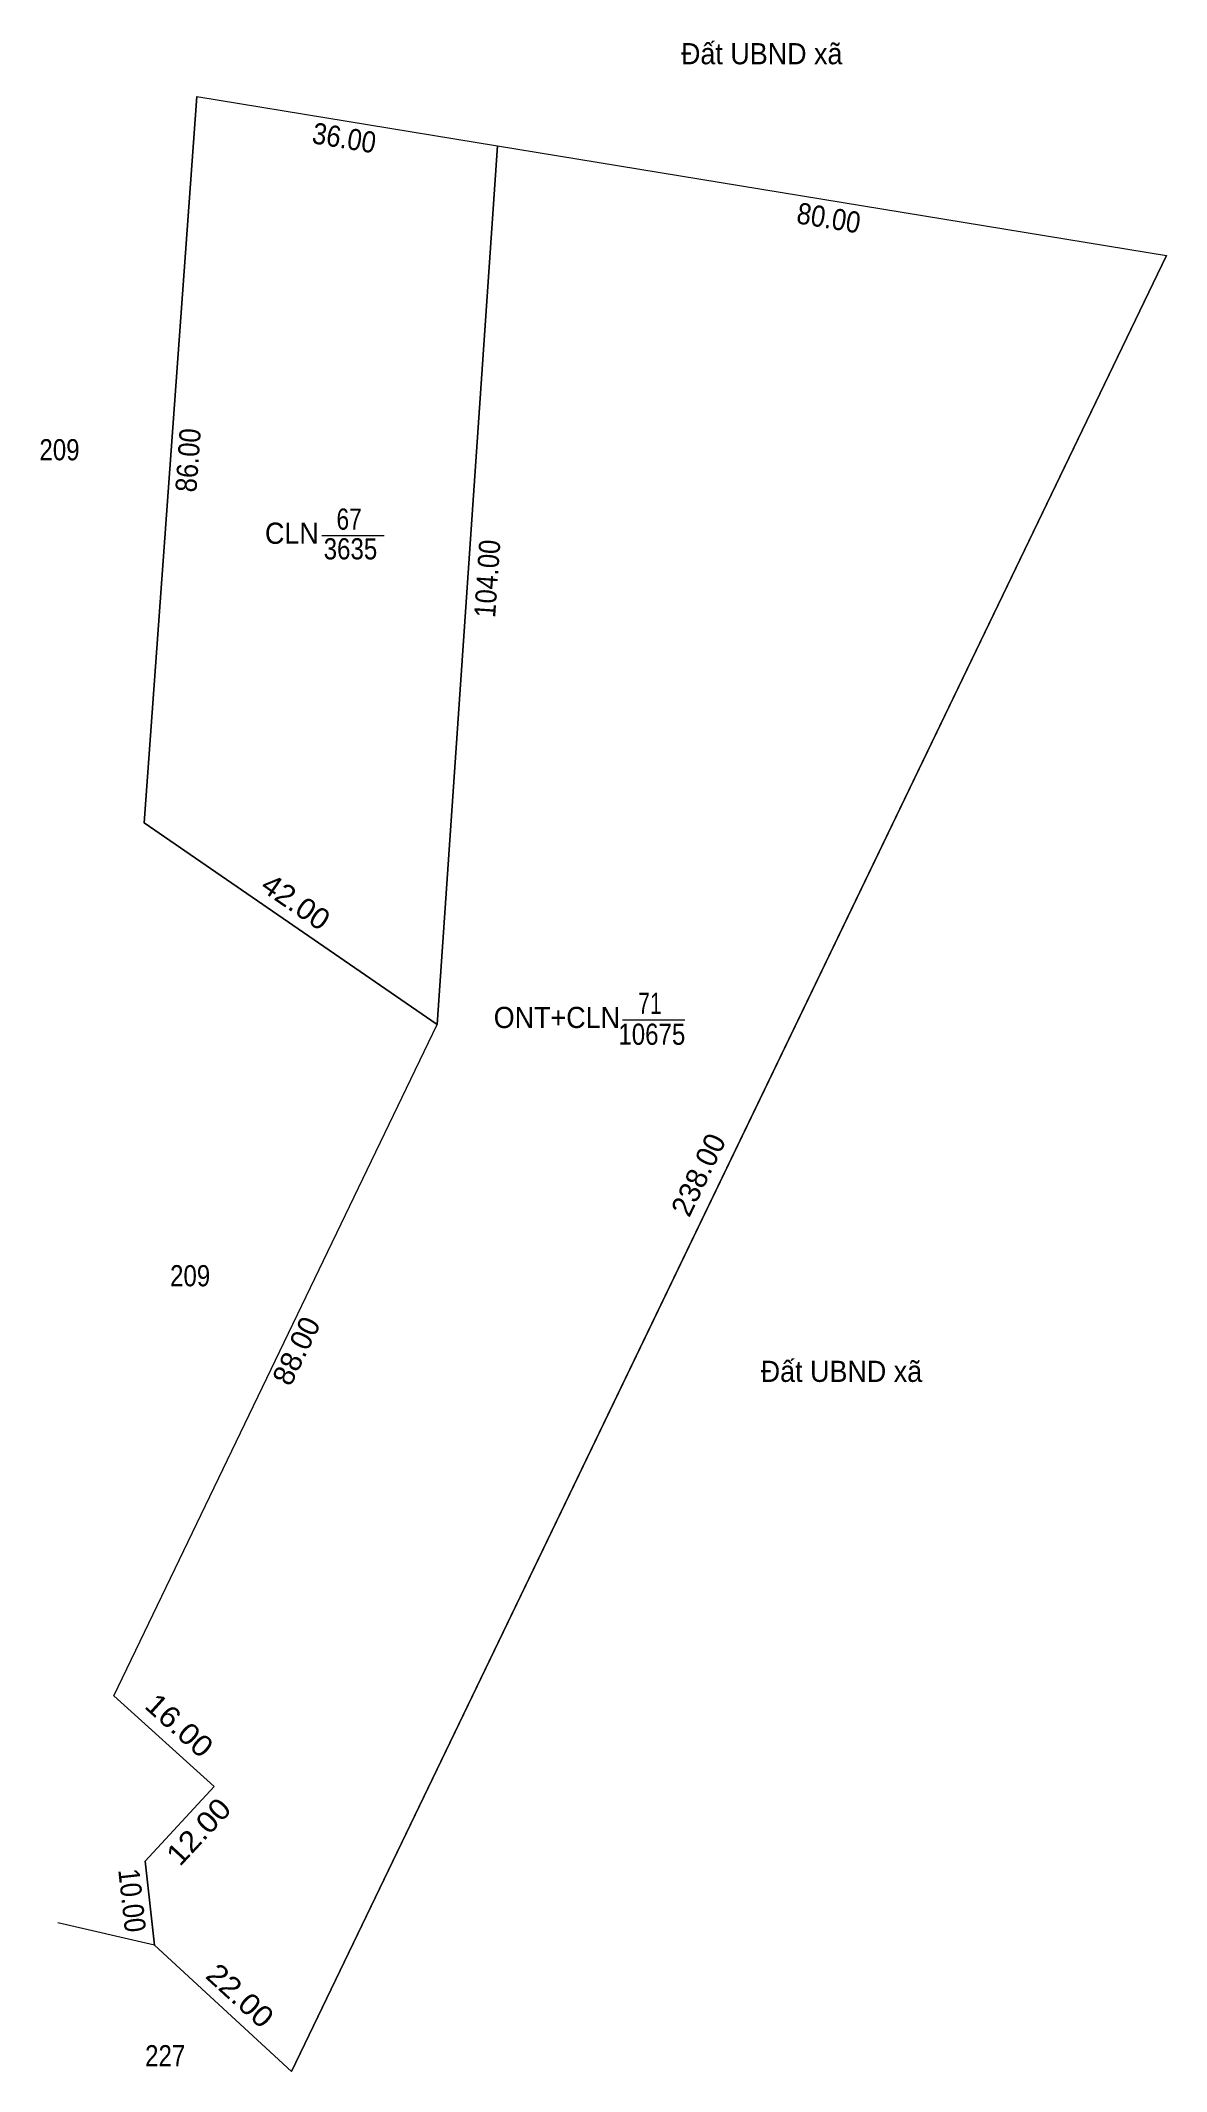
# Model space of a CAD drawing. Header units: metres. Extents: x 538053 to 539386, y 1850571 to 1851142.
# Drawn here: x 538897.9 to 539030.7, y 1850751.2 to 1850991 of the extents above; entities that cross this region are included whole.
import ezdxf
from ezdxf.enums import TextEntityAlignment as Align

# ---------------------------------------------------------------- set-up
doc = ezdxf.new("R2010")
doc.units = ezdxf.units.M
for name, color, linetype, lineweight in [('1', 7, 'Continuous', 13), ('54', 7, 'Continuous', 13), ('63', 7, 'Continuous', 13)]:
    doc.layers.add(name, color=color, linetype=linetype, lineweight=lineweight)

msp = doc.modelspace()

# ---------------------------------------------------------------- texts
at = {"layer": '1'}
for s, width, p in [('67', 0.8, (538934.27, 1850933.26)), ('CLN', 0.95, (538927.515, 1850931.59)), ('3635', 0.85, (538934.43, 1850929.75)), ('71', 0.75, (538969.775, 1850876.08)), ('ONT+CLN', 0.95, (538958.795, 1850874.41)), ('10675', 0.85, (538970.005, 1850872.43))]:
    msp.add_text(s, height=2.5, dxfattribs=dict(at, width=width)).set_placement(p, align=Align.CENTER)
at = {"layer": '63'}
for s, width, p in [('Đất UBND xã', 0.95, (538982.975, 1850988.22)), ('209', 0.85, (538900.085, 1850941.45)), ('209', 0.85, (538915.505, 1850843.91)), ('Đất UBND xã', 0.95, (538992.385, 1850832.62)), ('227', 0.85, (538912.56, 1850751.8))]:
    msp.add_text(s, height=2.5, dxfattribs=dict(at, width=width)).set_placement(p, align=Align.CENTER)
for s, rotation, width, p in [('36.00', 350.679, 0.9, (538933.498, 1850978.298)), ('80.00', 350.677, 0.9, (538990.687, 1850968.848)), ('86.00', 85.852, 0.9, (538916.509, 1850941.375)), ('104.00', 86.063, 0.9, (538951.821, 1850927.394)), ('42.00', 325.466, 1.05, (538927.276, 1850888.276)), ('16.00', 317.938, 1.1, (538913.393, 1850791.132)), ('12.00', 47.161, 1.1, (538917.415, 1850778.67)), ('10.00', 276.258, 0.9, (538907.421, 1850771.256)), ('22.00', 317.395, 1.1, (538920.559, 1850759.234))]:
    msp.add_text(s, height=2.5, rotation=rotation, dxfattribs=dict(at, width=width)).set_placement(p, align=Align.CENTER)
for s, rotation, p in [('238.00', 64.287, (538976.632, 1850856.543)), ('88.00', 64.288, (538929.166, 1850835.743))]:
    msp.add_text(s, height=2.5, rotation=rotation, dxfattribs=at).set_placement(p, align=Align.CENTER)

# ---------------------------------------------------------------- linework, layer by layer
at = {"layer": '1'}
for points in [[(538916.28, 1850984.42), (538951.8, 1850978.59), (538944.66, 1850874.84), (538910.06, 1850898.65)], [(538951.8, 1850978.59), (539030.74, 1850965.63), (538927.48, 1850751.2), (538911.29, 1850766.09), (538910.2, 1850776.03), (538918.36, 1850784.83), (538906.48, 1850795.55), (538944.66, 1850874.84)]]:
    msp.add_lwpolyline(points, close=True, dxfattribs=at)
at = {"layer": '54'}
for p, q in [((538951.8, 1850978.59), (538944.66, 1850874.84)), ((538906.48, 1850795.55), (538944.66, 1850874.84)), ((538906.48, 1850795.55), (538918.36, 1850784.83)), ((538927.48, 1850751.2), (538911.29, 1850766.09))]:
    msp.add_line(p, q, dxfattribs=at)
for points in [[(538916.28, 1850984.42), (538910.06, 1850898.65), (538944.66, 1850874.84)], [(538916.28, 1850984.42), (538951.8, 1850978.59), (539030.74, 1850965.63)], [(538927.48, 1850751.2), (538977.81, 1850855.71), (539030.74, 1850965.63)], [(538918.36, 1850784.83), (538910.2, 1850776.03), (538911.29, 1850766.09)]]:
    msp.add_lwpolyline(points, dxfattribs=at)
at = {"layer": '63'}
for p, q in [((538931.04, 1850932.57), (538938.39, 1850932.57)), ((538966.54, 1850875.39), (538973.89, 1850875.39)), ((538911.29, 1850766.09), (538899.89, 1850768.74))]:
    msp.add_line(p, q, dxfattribs=at)

msp.set_redraw_order([(e.dxf.handle, doc.entitydb.next_handle()) for e in msp.query("TEXT MTEXT ATTDEF DIMENSION ARC_DIMENSION")])  # texts and dimensions are drawn at this point

doc.saveas('drawing.dxf')
